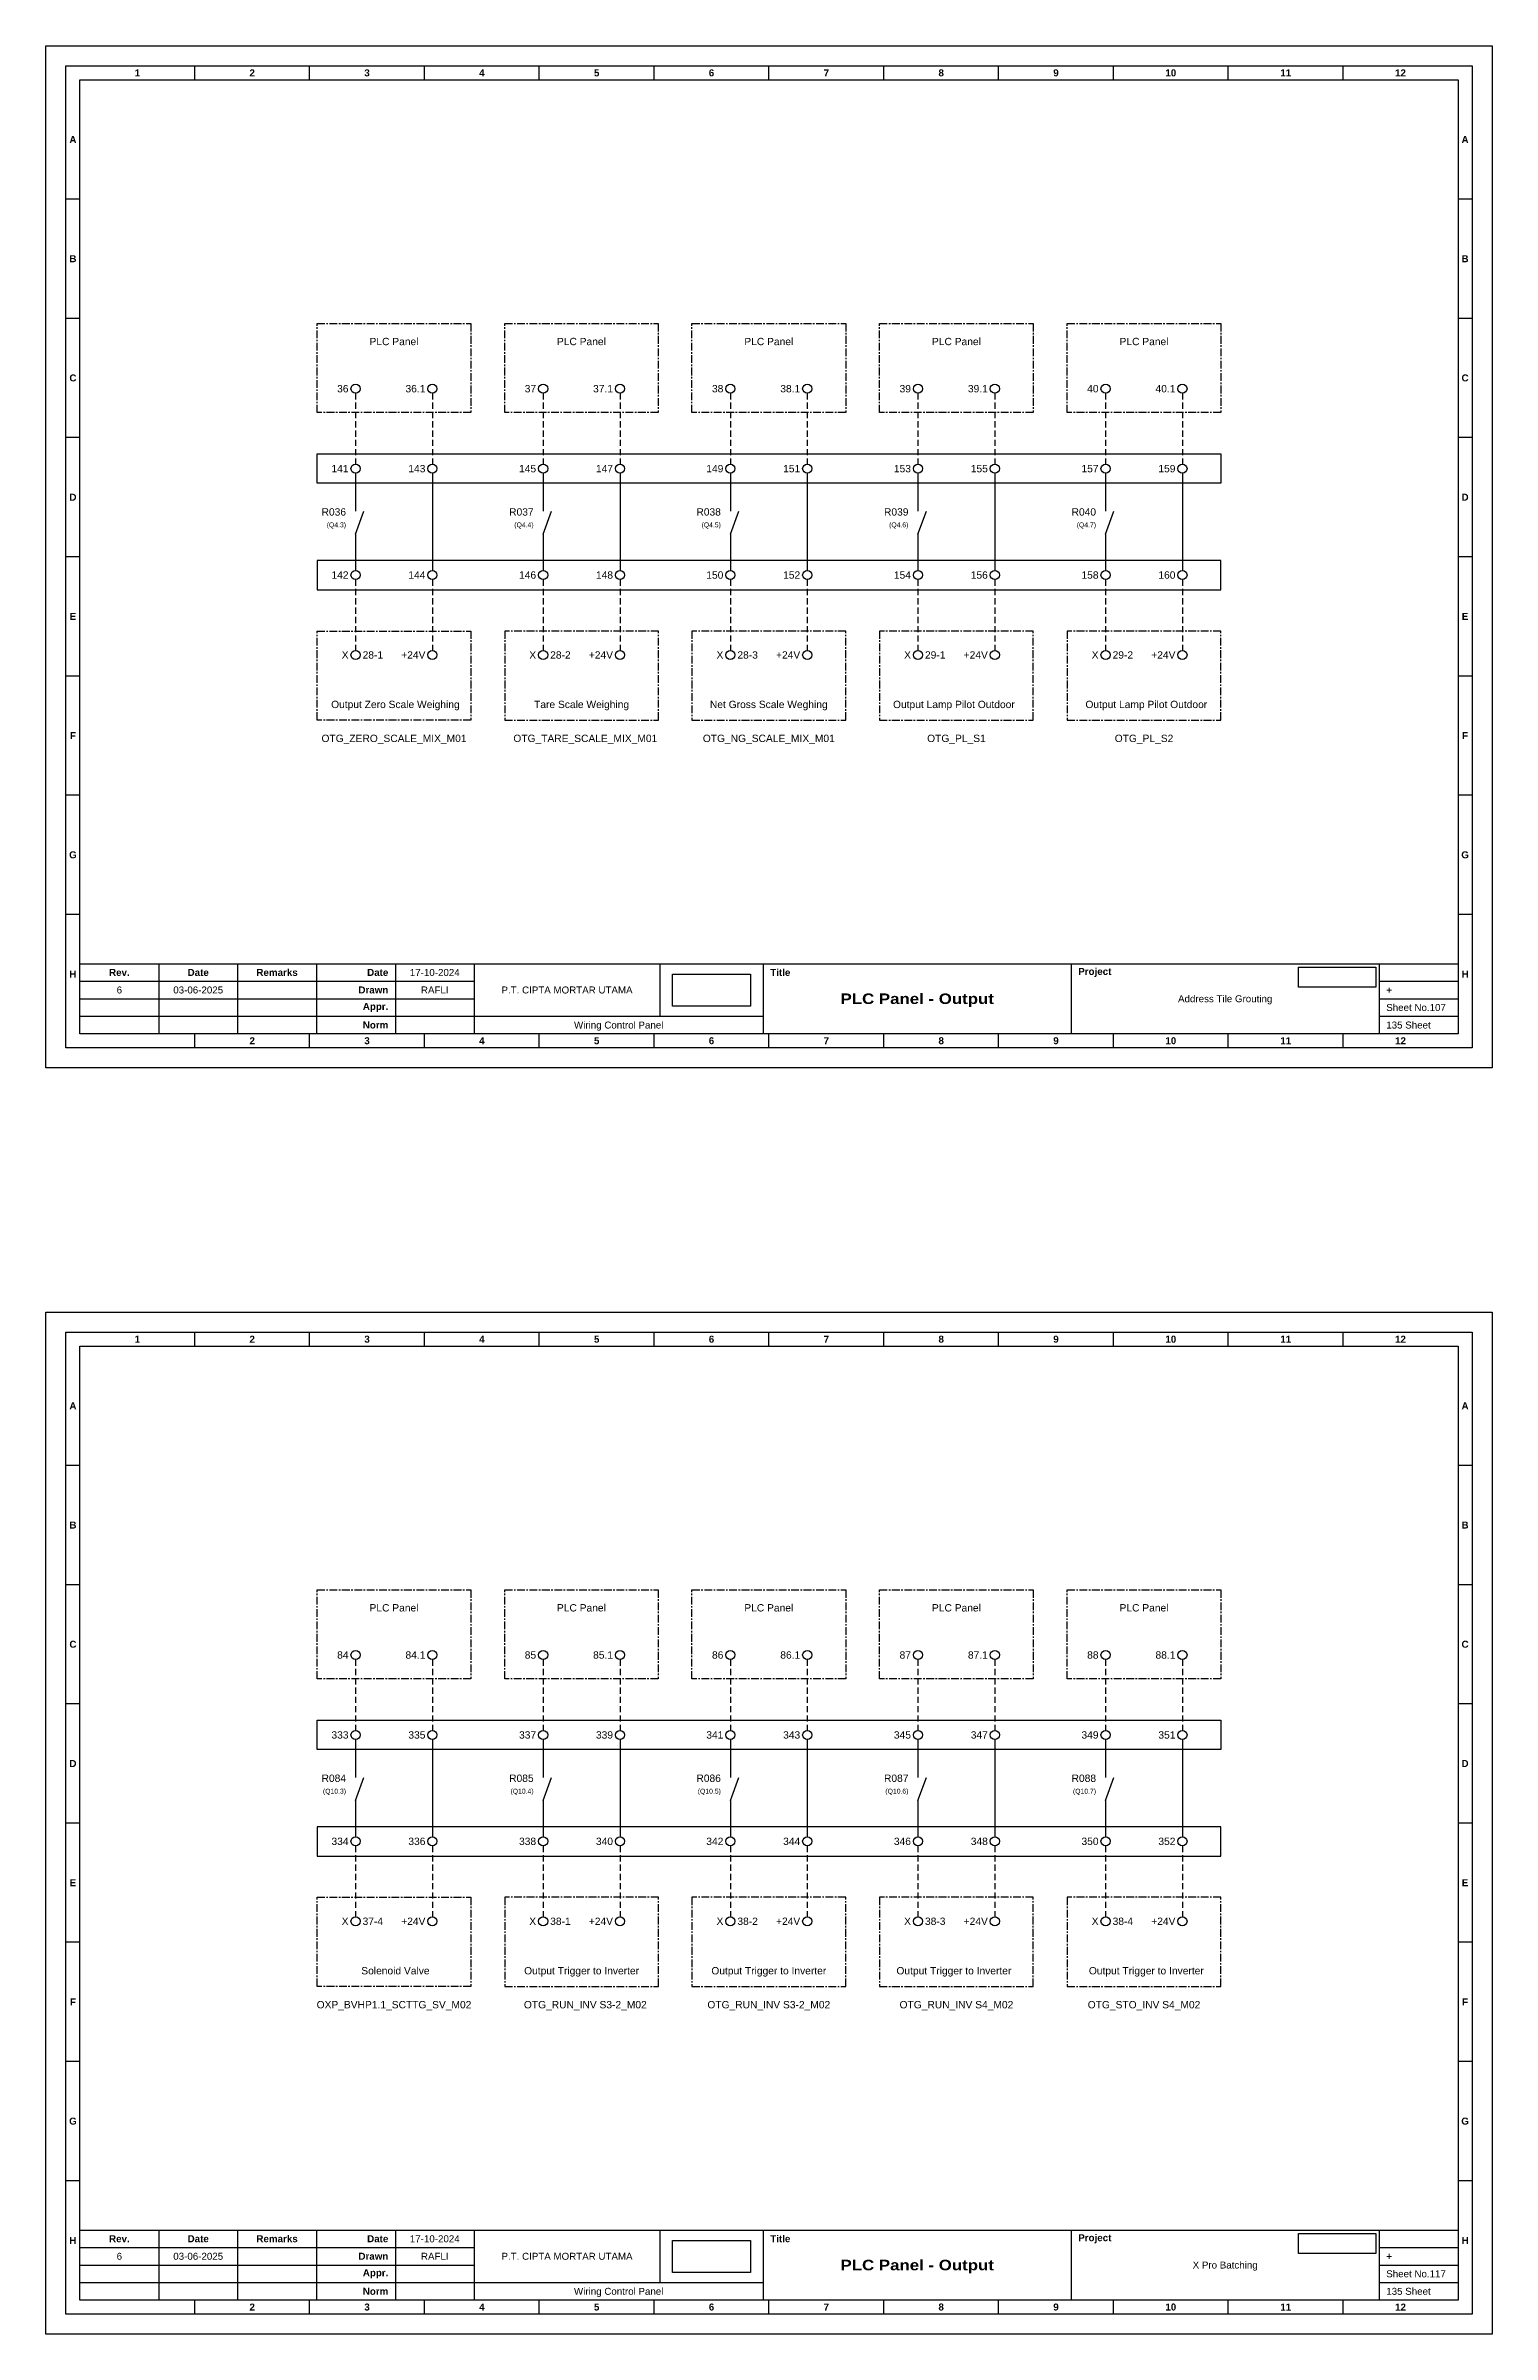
# Model space of a CAD drawing. Header units: millimetres. Extents: x 7759 to 13246, y 5489 to 6217.
# Drawn here: x 10181.3 to 10477.4, y 5747.9 to 6216.5 of the extents above; entities that cross this region are included whole.
import ezdxf
from ezdxf.enums import TextEntityAlignment as Align

# ---------------------------------------------------------------- set-up
doc = ezdxf.new("R2010")
doc.units = ezdxf.units.MM
doc.linetypes.add('CENTER', pattern=[50.8, 31.75, -6.35, 6.35, -6.35])
doc.linetypes.add('HIDDEN', pattern=[9.525, 6.35, -3.175])
doc.styles.add('Bold', font='ariblk.ttf', dxfattribs={"height": 25.4})
doc.styles.get("Standard").update_dxf_attribs({"font": 'arial.ttf'})
picture_1 = doc.add_image_def('image1.png', size_in_pixel=(2048, 847))
picture_2 = doc.add_image_def('image2.png', size_in_pixel=(2092, 542))

msp = doc.modelspace()

# ---------------------------------------------------------------- texts
for s, p in [('PLC Panel', (10252.61, 6156.71)), ('PLC Panel', (10290.97, 6156.71)), ('PLC Panel', (10329.33, 6156.71)), ('PLC Panel', (10367.74, 6156.71)), ('PLC Panel', (10406.14, 6156.71)), ('OTG_ZERO_SCALE_MIX_M01', (10252.61, 6075.44)), ('OTG_TARE_SCALE_MIX_M01', (10291.77, 6075.44)), ('OTG_NG_SCALE_MIX_M01', (10329.33, 6075.44)), ('OTG_PL_S1', (10367.74, 6075.44)), ('OTG_PL_S2', (10406.14, 6075.44)), ('PLC Panel', (10252.61, 5897.39)), ('PLC Panel', (10290.97, 5897.39)), ('PLC Panel', (10329.33, 5897.39)), ('PLC Panel', (10367.74, 5897.39)), ('PLC Panel', (10406.14, 5897.39)), ('OXP_BVHP1.1_SCTTG_SV_M02', (10252.61, 5816.12)), ('OTG_RUN_INV S3-2_M02', (10291.77, 5816.12)), ('OTG_RUN_INV S3-2_M02', (10329.33, 5816.12)), ('OTG_RUN_INV S4_M02', (10367.74, 5816.12)), ('OTG_STO_INV S4_M02', (10406.14, 5816.12))]:
    msp.add_text(s, height=1.5).set_placement(p, align=Align.TOP_CENTER)
for s, height, p in [('36', 1.5, (10243.3, 6146.3)), ('36.1', 1.5, (10259.04, 6146.3)), ('37', 1.5, (10281.7, 6146.3)), ('37.1', 1.5, (10297.44, 6146.3)), ('38', 1.5, (10320.03, 6146.3)), ('38.1', 1.5, (10335.76, 6146.3)), ('39', 1.5, (10358.43, 6146.3)), ('39.1', 1.5, (10374.17, 6146.3)), ('40', 1.5, (10396.83, 6146.3)), ('40.1', 1.5, (10412.57, 6146.3)), ('141', 1.5, (10243.3, 6129.93)), ('143', 1.5, (10259.04, 6129.93)), ('145', 1.5, (10281.7, 6129.93)), ('147', 1.5, (10297.44, 6129.93)), ('149', 1.5, (10320.03, 6129.93)), ('151', 1.5, (10335.76, 6129.93)), ('153', 1.5, (10358.43, 6129.93)), ('155', 1.5, (10374.17, 6129.93)), ('157', 1.5, (10396.83, 6129.93)), ('159', 1.5, (10412.57, 6129.93)), ('R036', 1.5, (10242.79, 6121.06)), ('R037', 1.5, (10281.19, 6121.06)), ('R038', 1.5, (10319.52, 6121.06)), ('R039', 1.5, (10357.92, 6121.06)), ('R040', 1.5, (10396.32, 6121.06)), ('(Q4.3)', 1, (10242.79, 6118.41)), ('(Q4.4)', 1, (10281.19, 6118.41)), ('(Q4.5)', 1, (10319.52, 6118.41)), ('(Q4.6)', 1, (10357.92, 6118.41)), ('(Q4.7)', 1, (10396.32, 6118.41)), ('142', 1.5, (10243.3, 6108.14)), ('144', 1.5, (10259.04, 6108.14)), ('146', 1.5, (10281.7, 6108.14)), ('148', 1.5, (10297.44, 6108.14)), ('150', 1.5, (10320.03, 6108.14)), ('152', 1.5, (10335.76, 6108.14)), ('154', 1.5, (10358.43, 6108.14)), ('156', 1.5, (10374.17, 6108.14)), ('158', 1.5, (10396.83, 6108.14)), ('160', 1.5, (10412.57, 6108.14)), ('X', 1.5, (10243.3, 6091.77)), ('+24V', 1.5, (10259.04, 6091.77)), ('X', 1.5, (10281.7, 6091.77)), ('+24V', 1.5, (10297.44, 6091.77)), ('X', 1.5, (10320.03, 6091.77)), ('+24V', 1.5, (10335.76, 6091.77)), ('X', 1.5, (10358.43, 6091.77)), ('+24V', 1.5, (10374.17, 6091.77)), ('X', 1.5, (10396.83, 6091.77)), ('+24V', 1.5, (10412.57, 6091.77)), ('84', 1.5, (10243.3, 5886.98)), ('84.1', 1.5, (10259.04, 5886.98)), ('85', 1.5, (10281.7, 5886.98)), ('85.1', 1.5, (10297.44, 5886.98)), ('86', 1.5, (10320.03, 5886.98)), ('86.1', 1.5, (10335.76, 5886.98)), ('87', 1.5, (10358.43, 5886.98)), ('87.1', 1.5, (10374.17, 5886.98)), ('88', 1.5, (10396.83, 5886.98)), ('88.1', 1.5, (10412.57, 5886.98)), ('333', 1.5, (10243.3, 5870.61)), ('335', 1.5, (10259.04, 5870.61)), ('337', 1.5, (10281.7, 5870.61)), ('339', 1.5, (10297.44, 5870.61)), ('341', 1.5, (10320.03, 5870.61)), ('343', 1.5, (10335.76, 5870.61)), ('345', 1.5, (10358.43, 5870.61)), ('347', 1.5, (10374.17, 5870.61)), ('349', 1.5, (10396.83, 5870.61)), ('351', 1.5, (10412.57, 5870.61)), ('R084', 1.5, (10242.79, 5861.74)), ('(Q10.3)', 1, (10242.79, 5859.09)), ('R085', 1.5, (10281.19, 5861.74)), ('(Q10.4)', 1, (10281.19, 5859.09)), ('R086', 1.5, (10319.52, 5861.74)), ('(Q10.5)', 1, (10319.52, 5859.09)), ('R087', 1.5, (10357.92, 5861.74)), ('(Q10.6)', 1, (10357.92, 5859.09)), ('R088', 1.5, (10396.32, 5861.74)), ('(Q10.7)', 1, (10396.32, 5859.09)), ('334', 1.5, (10243.3, 5848.82)), ('336', 1.5, (10259.04, 5848.82)), ('338', 1.5, (10281.7, 5848.82)), ('340', 1.5, (10297.44, 5848.82)), ('342', 1.5, (10320.03, 5848.82)), ('344', 1.5, (10335.76, 5848.82)), ('346', 1.5, (10358.43, 5848.82)), ('348', 1.5, (10374.17, 5848.82)), ('350', 1.5, (10396.83, 5848.82)), ('352', 1.5, (10412.57, 5848.82)), ('X', 1.5, (10243.3, 5832.45)), ('+24V', 1.5, (10259.04, 5832.45)), ('X', 1.5, (10281.7, 5832.45)), ('+24V', 1.5, (10297.44, 5832.45)), ('X', 1.5, (10320.03, 5832.45)), ('+24V', 1.5, (10335.76, 5832.45)), ('X', 1.5, (10358.43, 5832.45)), ('+24V', 1.5, (10374.17, 5832.45)), ('X', 1.5, (10396.83, 5832.45)), ('+24V', 1.5, (10412.57, 5832.45))]:
    msp.add_text(s, height=height).set_placement(p, align=Align.MIDDLE_RIGHT)
for s, p in [('28-1', (10246.18, 6091.77)), ('28-2', (10284.58, 6091.77)), ('28-3', (10322.9, 6091.77)), ('29-1', (10361.3, 6091.77)), ('29-2', (10399.71, 6091.77)), ('37-4', (10246.18, 5832.45)), ('38-1', (10284.58, 5832.45)), ('38-2', (10322.9, 5832.45)), ('38-3', (10361.3, 5832.45)), ('38-4', (10399.71, 5832.45))]:
    msp.add_text(s, height=1.5).set_placement(p, align=Align.MIDDLE_LEFT)
for s, p in [('Output Zero Scale Weighing', (10252.9, 6080.44)), ('Tare Scale Weighing', (10291.01, 6080.44)), ('Net Gross Scale Weghing', (10329.33, 6080.44)), ('Output Lamp Pilot Outdoor', (10367.22, 6080.44)), ('Output Lamp Pilot Outdoor', (10406.61, 6080.44)), ('Solenoid Valve', (10252.9, 5821.12)), ('Output Trigger to Inverter', (10291.01, 5821.12)), ('Output Trigger to Inverter', (10329.33, 5821.12)), ('Output Trigger to Inverter', (10367.22, 5821.12)), ('Output Trigger to Inverter', (10406.61, 5821.12))]:
    msp.add_text(s, height=1.5).set_placement(p, align=Align.BOTTOM_CENTER)

# ---------------------------------------------------------------- blocks, each defined once
blk = doc.blocks.new('KOP MU PROJECT')
at = {"color": 6, "ltscale": 50}
for p, q in [((27.74, 184.05), (27.74, 186.66)), ((49.13, 184.05), (49.13, 186.66)), ((70.51, 184.05), (70.51, 186.66)), ((91.89, 184.05), (91.89, 186.66)), ((113.27, 184.05), (113.27, 186.66)), ((134.66, 184.05), (134.66, 186.66)), ((156.04, 184.05), (156.04, 186.66)), ((177.42, 184.05), (177.42, 186.66)), ((198.8, 184.05), (198.8, 186.66)), ((220.19, 184.05), (220.19, 186.66)), ((241.57, 184.05), (241.57, 186.66)), ((6.36, 161.84), (3.75, 161.84)), ((265.59, 161.84), (262.98, 161.84)), ((6.36, 139.63), (3.75, 139.63)), ((265.59, 139.63), (262.98, 139.63)), ((6.36, 117.42), (3.75, 117.42)), ((265.59, 117.42), (262.98, 117.42)), ((6.36, 95.22), (3.75, 95.22)), ((265.59, 95.22), (262.98, 95.22)), ((6.36, 73.01), (3.75, 73.01)), ((265.59, 73.01), (262.98, 73.01)), ((6.36, 50.8), (3.75, 50.8)), ((265.59, 50.8), (262.98, 50.8)), ((6.36, 28.59), (3.75, 28.59)), ((265.59, 28.59), (262.98, 28.59)), ((27.74, 3.75), (27.74, 6.36)), ((49.13, 3.75), (49.13, 6.36)), ((70.51, 3.75), (70.51, 6.36)), ((91.89, 3.75), (91.89, 6.36)), ((113.27, 3.75), (113.27, 6.36)), ((134.66, 3.75), (134.66, 6.36)), ((156.04, 3.75), (156.04, 6.36)), ((177.42, 3.75), (177.42, 6.36)), ((198.8, 3.75), (198.8, 6.36)), ((220.19, 3.75), (220.19, 6.36)), ((241.57, 3.75), (241.57, 6.36))]:
    blk.add_line(p, q, dxfattribs=at)
at = {"ltscale": 50}
for p, q in [((6.36, 19.41), (262.98, 19.41)), ((21.04, 19.41), (21.04, 6.36)), ((35.72, 19.41), (35.72, 6.36)), ((50.41, 19.41), (50.41, 6.36)), ((65.09, 19.41), (65.09, 6.36)), ((79.77, 19.41), (79.77, 6.36)), ((114.35, 19.41), (114.35, 9.62)), ((133.6, 19.41), (133.6, 6.36)), ((190.95, 19.41), (190.95, 6.36)), ((248.3, 19.41), (248.3, 6.36)), ((6.36, 16.15), (79.77, 16.15)), ((6.36, 12.89), (79.77, 12.89)), ((248.3, 16.15), (262.98, 16.15)), ((248.3, 12.89), (262.98, 12.89)), ((6.36, 9.62), (133.6, 9.62)), ((248.3, 9.62), (262.98, 9.62))]:
    blk.add_line(p, q, dxfattribs=at)
at = {"color": 1, "ltscale": 50}
blk.add_lwpolyline([(269.34, 0), (0, 0), (0, 190.41), (269.34, 190.41)], close=True, dxfattribs=at)
at = {"color": 6, "ltscale": 50}
for points in [[(265.59, 3.75), (3.75, 3.75), (3.75, 186.66), (265.59, 186.66)], [(262.98, 6.36), (6.36, 6.36), (6.36, 184.05), (262.98, 184.05)]]:
    blk.add_lwpolyline(points, close=True, dxfattribs=at)
at = {"ltscale": 50, "char_height": 1.305, "attachment_point": 4}
for s, width, heights, insert in [('\\pxqc;{\\fArial|b1|i0|c0|p34;1}', 21.3825, [2.51], (6.36, 185.36)), ('\\pxqc;{\\fArial|b1|i0|c0|p34;2}', 21.3825, [2.51], (27.74, 185.36)), ('\\pxqc;{\\fArial|b1|i0|c0|p34;3}', 21.3825, [2.51], (49.13, 185.36)), ('\\pxqc;{\\fArial|b1|i0|c0|p34;4}', 21.3825, [2.51], (70.51, 185.36)), ('\\pxqc;{\\fArial|b1|i0|c0|p34;5}', 21.3825, [2.51], (91.89, 185.36)), ('\\pxqc;{\\fArial|b1|i0|c0|p34;6}', 21.3825, [2.51], (113.27, 185.36)), ('\\pxqc;{\\fArial|b1|i0|c0|p34;7}', 21.3825, [2.51], (134.66, 185.36)), ('\\pxqc;{\\fArial|b1|i0|c0|p34;8}', 21.3825, [2.51], (156.04, 185.36)), ('\\pxqc;{\\fArial|b1|i0|c0|p34;9}', 21.3825, [2.51], (177.42, 185.36)), ('\\pxqc;{\\fArial|b1|i0|c0|p34;10}', 21.3825, [2.51], (198.8, 185.36)), ('\\pxqc;{\\fArial|b1|i0|c0|p34;11}', 21.3825, [2.51], (220.19, 185.36)), ('\\pxqc;{\\fArial|b1|i0|c0|p34;12}', 21.3825, [2.51], (241.57, 185.36)), ('\\pxqc;{\\fArial|b1|i0|c0|p34;A}', 2.61, [2.51], (3.75, 172.95)), ('\\pxqc;{\\fArial|b1|i0|c0|p34;A}', 2.61, [2.51], (262.98, 172.95)), ('\\pxqc;{\\fArial|b1|i0|c0|p34;B}', 2.61, [2.51], (3.75, 150.74)), ('\\pxqc;{\\fArial|b1|i0|c0|p34;B}', 2.61, [2.51], (262.98, 150.74)), ('\\pxqc;{\\fArial|b1|i0|c0|p34;C}', 2.61, [2.51], (3.75, 128.53)), ('\\pxqc;{\\fArial|b1|i0|c0|p34;C}', 2.61, [2.51], (262.98, 128.53)), ('\\pxqc;{\\fArial|b1|i0|c0|p34;D}', 2.61, [2.51], (3.75, 106.32)), ('\\pxqc;{\\fArial|b1|i0|c0|p34;D}', 2.61, [2.51], (262.98, 106.32)), ('\\pxqc;{\\fArial|b1|i0|c0|p34;E}', 2.61, [2.51], (3.75, 84.11)), ('\\pxqc;{\\fArial|b1|i0|c0|p34;E}', 2.61, [2.51], (262.98, 84.11)), ('\\pxqc;{\\fArial|b1|i0|c0|p34;F}', 2.61, [2.51], (3.75, 61.9)), ('\\pxqc;{\\fArial|b1|i0|c0|p34;F}', 2.61, [2.51], (262.98, 61.9)), ('\\pxqc;{\\fArial|b1|i0|c0|p34;G}', 2.61, [2.51], (3.75, 39.69)), ('\\pxqc;{\\fArial|b1|i0|c0|p34;G}', 2.61, [2.51], (262.98, 39.69)), ('\\pxqc;{\\fArial|b1|i0|c0|p34;H}', 2.61, [2.51], (3.75, 17.47)), ('\\pxqc;{\\fArial|b1|i0|c0|p34;Rev.}', 14.6811, [2.88], (6.36, 17.78)), ('\\pxqc;{\\fArial|b1|i0|c0|p34;Date}', 14.6811, [2.88], (21.04, 17.78)), ('\\pxqc;{\\fArial|b1|i0|c0|p34;Remarks}', 14.6811, [2.88], (35.72, 17.78)), ('\\pxqr;{\\fArial|b1|i0|c0|p34;Date}', 13.3761, [2.88], (50.41, 17.78)), ('\\pxql;{\\fArial|b1|i0|c0|p34;Title}', 50.2419, [2.88], (134.9, 17.78)), ('\\pxql;{\\fArial|b1|i0|c0|p34;Project}', 50.2419, [2.88], (192.25, 17.78)), ('\\pxqc;{\\fArial|b1|i0|c0|p34;H}', 2.61, [2.51], (262.98, 17.47)), ('\\pxqr;{\\fArial|b1|i0|c0|p34;Drawn}', 13.3761, [2.88], (50.41, 14.52)), ('\\pxql;{\\fArial|b1|i0|c0|p34;+}', 14.6811, [2.88], (249.61, 14.52)), ('\\pxqr;{\\fArial|b1|i0|c0|p34;Appr.}', 13.3761, [2.88], (50.41, 11.26)), ('\\pxqr;{\\fArial|b1|i0|c0|p34;Norm}', 13.3761, [2.88], (50.41, 7.99)), ('\\pxqc;{\\fArial|b1|i0|c0|p34;2}', 21.3825, [2.51], (27.74, 5.06)), ('\\pxqc;{\\fArial|b1|i0|c0|p34;3}', 21.3825, [2.51], (49.13, 5.06)), ('\\pxqc;{\\fArial|b1|i0|c0|p34;4}', 21.3825, [2.51], (70.51, 5.06)), ('\\pxqc;{\\fArial|b1|i0|c0|p34;5}', 21.3825, [2.51], (91.89, 5.06)), ('\\pxqc;{\\fArial|b1|i0|c0|p34;6}', 21.3825, [2.51], (113.27, 5.06)), ('\\pxqc;{\\fArial|b1|i0|c0|p34;7}', 21.3825, [2.51], (134.66, 5.06)), ('\\pxqc;{\\fArial|b1|i0|c0|p34;8}', 21.3825, [2.51], (156.04, 5.06)), ('\\pxqc;{\\fArial|b1|i0|c0|p34;9}', 21.3825, [2.51], (177.42, 5.06)), ('\\pxqc;{\\fArial|b1|i0|c0|p34;10}', 21.3825, [2.51], (198.8, 5.06)), ('\\pxqc;{\\fArial|b1|i0|c0|p34;11}', 21.3825, [2.51], (220.19, 5.06)), ('\\pxqc;{\\fArial|b1|i0|c0|p34;12}', 21.3825, [2.51], (241.57, 5.06))]:
    blk.add_mtext_dynamic_manual_height_columns(s, width=width, gutter_width=0.0326, heights=heights, dxfattribs=dict(at, insert=insert))
at = {"ltscale": 50}
for tag, p in [('DATECREATED', (72.43, 17.78)), ('REV', (13.7, 14.52)), ('REVDATE', (28.38, 14.52)), ('REMARKS', (43.06, 14.52)), ('DRAWN', (72.43, 14.52)), ('COMPANY', (97.06, 14.52)), ('PROJECT', (219.62, 12.89)), ('NORM', (72.43, 7.99)), ('APPR', (72.43, 11.26)), ('DRAWINGCATEGORY', (106.68, 7.99)), ('DESCRIPTION', (162.27, 10.03))]:
    blk.add_attdef(tag, text='', height=1.3, dxfattribs=at).set_placement(p, align=Align.MIDDLE_CENTER)
at = {"ltscale": 50, "style": 'Bold'}
blk.add_attdef('TITLE', text='', height=1.96, dxfattribs=at).set_placement((162.27, 12.89), align=Align.MIDDLE_CENTER)
at = {"ltscale": 50}
for tag, p in [('TOTALSHEET', (249.61, 7.99)), ('SHEETNUMBER', (249.61, 11.26))]:
    blk.add_attdef(tag, text='', height=1.3, dxfattribs=at).set_placement(p, align=Align.MIDDLE_LEFT)
image = blk.add_image(picture_1, insert=(116.72, 11.48), size_in_units=(14.5, 6), dxfattribs=at)
image.dxf.flags = 15
image = blk.add_image(picture_2, insert=(233.29, 15.04), size_in_units=(14.36, 3.72), dxfattribs=at)
image.dxf.flags = 15

# ---------------------------------------------------------------- linework, layer by layer
at = {"linetype": 'HIDDEN', "ltscale": 0.2}
for p, q in [((10244.74, 6145.36), (10244.74, 6130.87)), ((10260.47, 6145.36), (10260.47, 6130.87)), ((10283.14, 6145.36), (10283.14, 6130.87)), ((10298.88, 6145.36), (10298.88, 6130.87)), ((10321.47, 6145.36), (10321.47, 6130.87)), ((10337.2, 6145.36), (10337.2, 6130.87)), ((10359.87, 6145.36), (10359.87, 6130.87)), ((10375.6, 6145.36), (10375.6, 6130.87)), ((10398.27, 6145.36), (10398.27, 6130.87)), ((10414, 6145.36), (10414, 6130.87)), ((10244.74, 6107.2), (10244.74, 6092.71)), ((10260.47, 6107.2), (10260.47, 6092.71)), ((10283.14, 6107.2), (10283.14, 6092.71)), ((10298.88, 6107.2), (10298.88, 6092.71)), ((10321.47, 6107.2), (10321.47, 6092.71)), ((10337.2, 6107.2), (10337.2, 6092.71)), ((10359.87, 6107.2), (10359.87, 6092.71)), ((10375.6, 6107.2), (10375.6, 6092.71)), ((10398.27, 6107.2), (10398.27, 6092.71)), ((10414, 6107.2), (10414, 6092.71)), ((10244.74, 5886.04), (10244.74, 5871.55)), ((10260.47, 5886.04), (10260.47, 5871.55)), ((10283.14, 5886.04), (10283.14, 5871.55)), ((10298.88, 5886.04), (10298.88, 5871.55)), ((10321.47, 5886.04), (10321.47, 5871.55)), ((10337.2, 5886.04), (10337.2, 5871.55)), ((10359.87, 5886.04), (10359.87, 5871.55)), ((10375.6, 5886.04), (10375.6, 5871.55)), ((10398.27, 5886.04), (10398.27, 5871.55)), ((10414, 5886.04), (10414, 5871.55)), ((10244.74, 5847.88), (10244.74, 5833.39)), ((10260.47, 5847.88), (10260.47, 5833.39)), ((10283.14, 5847.88), (10283.14, 5833.39)), ((10298.88, 5847.88), (10298.88, 5833.39)), ((10321.47, 5847.88), (10321.47, 5833.39)), ((10337.2, 5847.88), (10337.2, 5833.39)), ((10359.87, 5847.88), (10359.87, 5833.39)), ((10375.6, 5847.88), (10375.6, 5833.39)), ((10398.27, 5847.88), (10398.27, 5833.39)), ((10414, 5847.88), (10414, 5833.39))]:
    msp.add_line(p, q, dxfattribs=at)
at = {"ltscale": 0.2}
for p, q in [((10244.74, 6128.99), (10244.74, 6121.23)), ((10260.47, 6128.99), (10260.47, 6109.08)), ((10283.14, 6128.99), (10283.14, 6121.23)), ((10298.88, 6128.99), (10298.88, 6109.08)), ((10321.47, 6128.99), (10321.47, 6121.23)), ((10337.2, 6128.99), (10337.2, 6109.08)), ((10359.87, 6128.99), (10359.87, 6121.23)), ((10375.6, 6128.99), (10375.6, 6109.08)), ((10398.27, 6128.99), (10398.27, 6121.23)), ((10414, 6128.99), (10414, 6109.08)), ((10244.74, 6116.53), (10246.45, 6121.23)), ((10283.14, 6116.53), (10284.85, 6121.23)), ((10321.47, 6116.53), (10323.18, 6121.23)), ((10359.87, 6116.53), (10361.58, 6121.23)), ((10398.27, 6116.53), (10399.98, 6121.23)), ((10244.74, 6116.53), (10244.74, 6109.08)), ((10283.14, 6116.53), (10283.14, 6109.08)), ((10321.47, 6116.53), (10321.47, 6109.08)), ((10359.87, 6116.53), (10359.87, 6109.08)), ((10398.27, 6116.53), (10398.27, 6109.08)), ((10244.74, 5869.67), (10244.74, 5861.91)), ((10260.47, 5869.67), (10260.47, 5849.76)), ((10283.14, 5869.67), (10283.14, 5861.91)), ((10298.88, 5869.67), (10298.88, 5849.76)), ((10321.47, 5869.67), (10321.47, 5861.91)), ((10337.2, 5869.67), (10337.2, 5849.76)), ((10359.87, 5869.67), (10359.87, 5861.91)), ((10375.6, 5869.67), (10375.6, 5849.76)), ((10398.27, 5869.67), (10398.27, 5861.91)), ((10414, 5869.67), (10414, 5849.76)), ((10244.74, 5857.21), (10246.45, 5861.91)), ((10283.14, 5857.21), (10284.85, 5861.91)), ((10321.47, 5857.21), (10323.18, 5861.91)), ((10359.87, 5857.21), (10361.58, 5861.91)), ((10398.27, 5857.21), (10399.98, 5861.91)), ((10244.74, 5857.21), (10244.74, 5849.76)), ((10283.14, 5857.21), (10283.14, 5849.76)), ((10321.47, 5857.21), (10321.47, 5849.76)), ((10359.87, 5857.21), (10359.87, 5849.76)), ((10398.27, 5857.21), (10398.27, 5849.76))]:
    msp.add_line(p, q, dxfattribs=at)
at = {"linetype": 'CENTER', "ltscale": 0.05}
for points in [[(10236.87, 6159.63), (10268.34, 6159.63), (10268.34, 6141.4), (10236.87, 6141.4)], [(10275.27, 6159.63), (10306.67, 6159.63), (10306.67, 6141.4), (10275.27, 6141.4)], [(10313.6, 6159.63), (10345.07, 6159.63), (10345.07, 6141.4), (10313.6, 6141.4)], [(10352, 6159.63), (10383.47, 6159.63), (10383.47, 6141.4), (10352, 6141.4)], [(10390.4, 6159.63), (10421.87, 6159.63), (10421.87, 6141.4), (10390.4, 6141.4)], [(10236.87, 6096.67), (10268.34, 6096.67), (10268.34, 6078.44), (10236.87, 6078.44)], [(10275.27, 6078.44), (10306.74, 6078.44), (10306.74, 6096.67), (10275.27, 6096.67)], [(10313.6, 6078.44), (10345.07, 6078.44), (10345.07, 6096.67), (10313.6, 6096.67)], [(10352, 6078.44), (10383.47, 6078.44), (10383.47, 6096.67), (10352, 6096.67)], [(10390.4, 6078.44), (10421.87, 6078.44), (10421.87, 6096.67), (10390.4, 6096.67)], [(10236.87, 5900.3), (10268.34, 5900.3), (10268.34, 5882.08), (10236.87, 5882.08)], [(10275.27, 5900.3), (10306.67, 5900.3), (10306.67, 5882.08), (10275.27, 5882.08)], [(10313.6, 5900.3), (10345.07, 5900.3), (10345.07, 5882.08), (10313.6, 5882.08)], [(10352, 5900.3), (10383.47, 5900.3), (10383.47, 5882.08), (10352, 5882.08)], [(10390.4, 5900.3), (10421.87, 5900.3), (10421.87, 5882.08), (10390.4, 5882.08)], [(10236.87, 5837.35), (10268.34, 5837.35), (10268.34, 5819.12), (10236.87, 5819.12)], [(10275.27, 5819.12), (10306.74, 5819.12), (10306.74, 5837.35), (10275.27, 5837.35)], [(10313.6, 5819.12), (10345.07, 5819.12), (10345.07, 5837.35), (10313.6, 5837.35)], [(10352, 5819.12), (10383.47, 5819.12), (10383.47, 5837.35), (10352, 5837.35)], [(10390.4, 5819.12), (10421.87, 5819.12), (10421.87, 5837.35), (10390.4, 5837.35)]]:
    msp.add_lwpolyline(points, close=True, dxfattribs=at)
at = {"ltscale": 0.05}
for points in [[(10236.87, 6132.93), (10421.87, 6132.93), (10421.87, 6126.92), (10236.87, 6126.92)], [(10236.87, 6105.13), (10421.87, 6105.13), (10421.87, 6111.14), (10236.87, 6111.14)], [(10236.87, 5873.61), (10421.87, 5873.61), (10421.87, 5867.6), (10236.87, 5867.6)], [(10236.87, 5845.81), (10421.87, 5845.81), (10421.87, 5851.82), (10236.87, 5851.82)]]:
    msp.add_lwpolyline(points, close=True, dxfattribs=at)
for centre in [(10244.74, 6146.3), (10260.47, 6146.3), (10283.14, 6146.3), (10298.88, 6146.3), (10321.47, 6146.3), (10337.2, 6146.3), (10359.87, 6146.3), (10375.6, 6146.3), (10398.27, 6146.3), (10414, 6146.3), (10244.74, 6129.93), (10260.47, 6129.93), (10283.14, 6129.93), (10298.88, 6129.93), (10321.47, 6129.93), (10337.2, 6129.93), (10359.87, 6129.93), (10375.6, 6129.93), (10398.27, 6129.93), (10414, 6129.93), (10244.74, 6108.14), (10260.47, 6108.14), (10283.14, 6108.14), (10298.88, 6108.14), (10321.47, 6108.14), (10337.2, 6108.14), (10359.87, 6108.14), (10375.6, 6108.14), (10398.27, 6108.14), (10414, 6108.14), (10244.74, 6091.77), (10260.47, 6091.77), (10283.14, 6091.77), (10298.88, 6091.77), (10321.47, 6091.77), (10337.2, 6091.77), (10359.87, 6091.77), (10375.6, 6091.77), (10398.27, 6091.77), (10414, 6091.77), (10244.74, 5886.98), (10260.47, 5886.98), (10283.14, 5886.98), (10298.88, 5886.98), (10321.47, 5886.98), (10337.2, 5886.98), (10359.87, 5886.98), (10375.6, 5886.98), (10398.27, 5886.98), (10414, 5886.98), (10244.74, 5870.61), (10260.47, 5870.61), (10283.14, 5870.61), (10298.88, 5870.61), (10321.47, 5870.61), (10337.2, 5870.61), (10359.87, 5870.61), (10375.6, 5870.61), (10398.27, 5870.61), (10414, 5870.61), (10244.74, 5848.82), (10260.47, 5848.82), (10283.14, 5848.82), (10298.88, 5848.82), (10321.47, 5848.82), (10337.2, 5848.82), (10359.87, 5848.82), (10375.6, 5848.82), (10398.27, 5848.82), (10414, 5848.82), (10244.74, 5832.45), (10260.47, 5832.45), (10283.14, 5832.45), (10298.88, 5832.45), (10321.47, 5832.45), (10337.2, 5832.45), (10359.87, 5832.45), (10375.6, 5832.45), (10398.27, 5832.45), (10414, 5832.45)]:
    msp.add_circle(centre, 0.938)

# ---------------------------------------------------------------- block references
at = {"xscale": 1.099296583304004, "yscale": 1.099296583304004, "zscale": 1.099296583304004}
for p, values in [((10181.33, 6007.2), {'TITLE': 'PLC Panel - Output', 'PROJECT': 'Address Tile Grouting', 'COMPANY': 'P.T. CIPTA MORTAR UTAMA', 'DRAWINGCATEGORY': 'Wiring Control Panel', 'DRAWN': 'RAFLI', 'DATECREATED': '17-10-2024', 'REVDATE': '03-06-2025', 'REV': '6', 'SHEETNUMBER': 'Sheet No.107', 'TOTALSHEET': '135 Sheet'}), ((10181.33, 5747.88), {'TITLE': 'PLC Panel - Output', 'PROJECT': 'X Pro Batching', 'COMPANY': 'P.T. CIPTA MORTAR UTAMA', 'DRAWINGCATEGORY': 'Wiring Control Panel', 'DRAWN': 'RAFLI', 'DATECREATED': '17-10-2024', 'REVDATE': '03-06-2025', 'REV': '6', 'SHEETNUMBER': 'Sheet No.117', 'TOTALSHEET': '135 Sheet'})]:
    msp.add_blockref('KOP MU PROJECT', p, dxfattribs=at).add_auto_attribs(values)

msp.set_redraw_order([(e.dxf.handle, doc.entitydb.next_handle()) for e in msp.query("TEXT MTEXT ATTDEF DIMENSION ARC_DIMENSION")])  # texts and dimensions are drawn at this point

doc.saveas('drawing.dxf')
